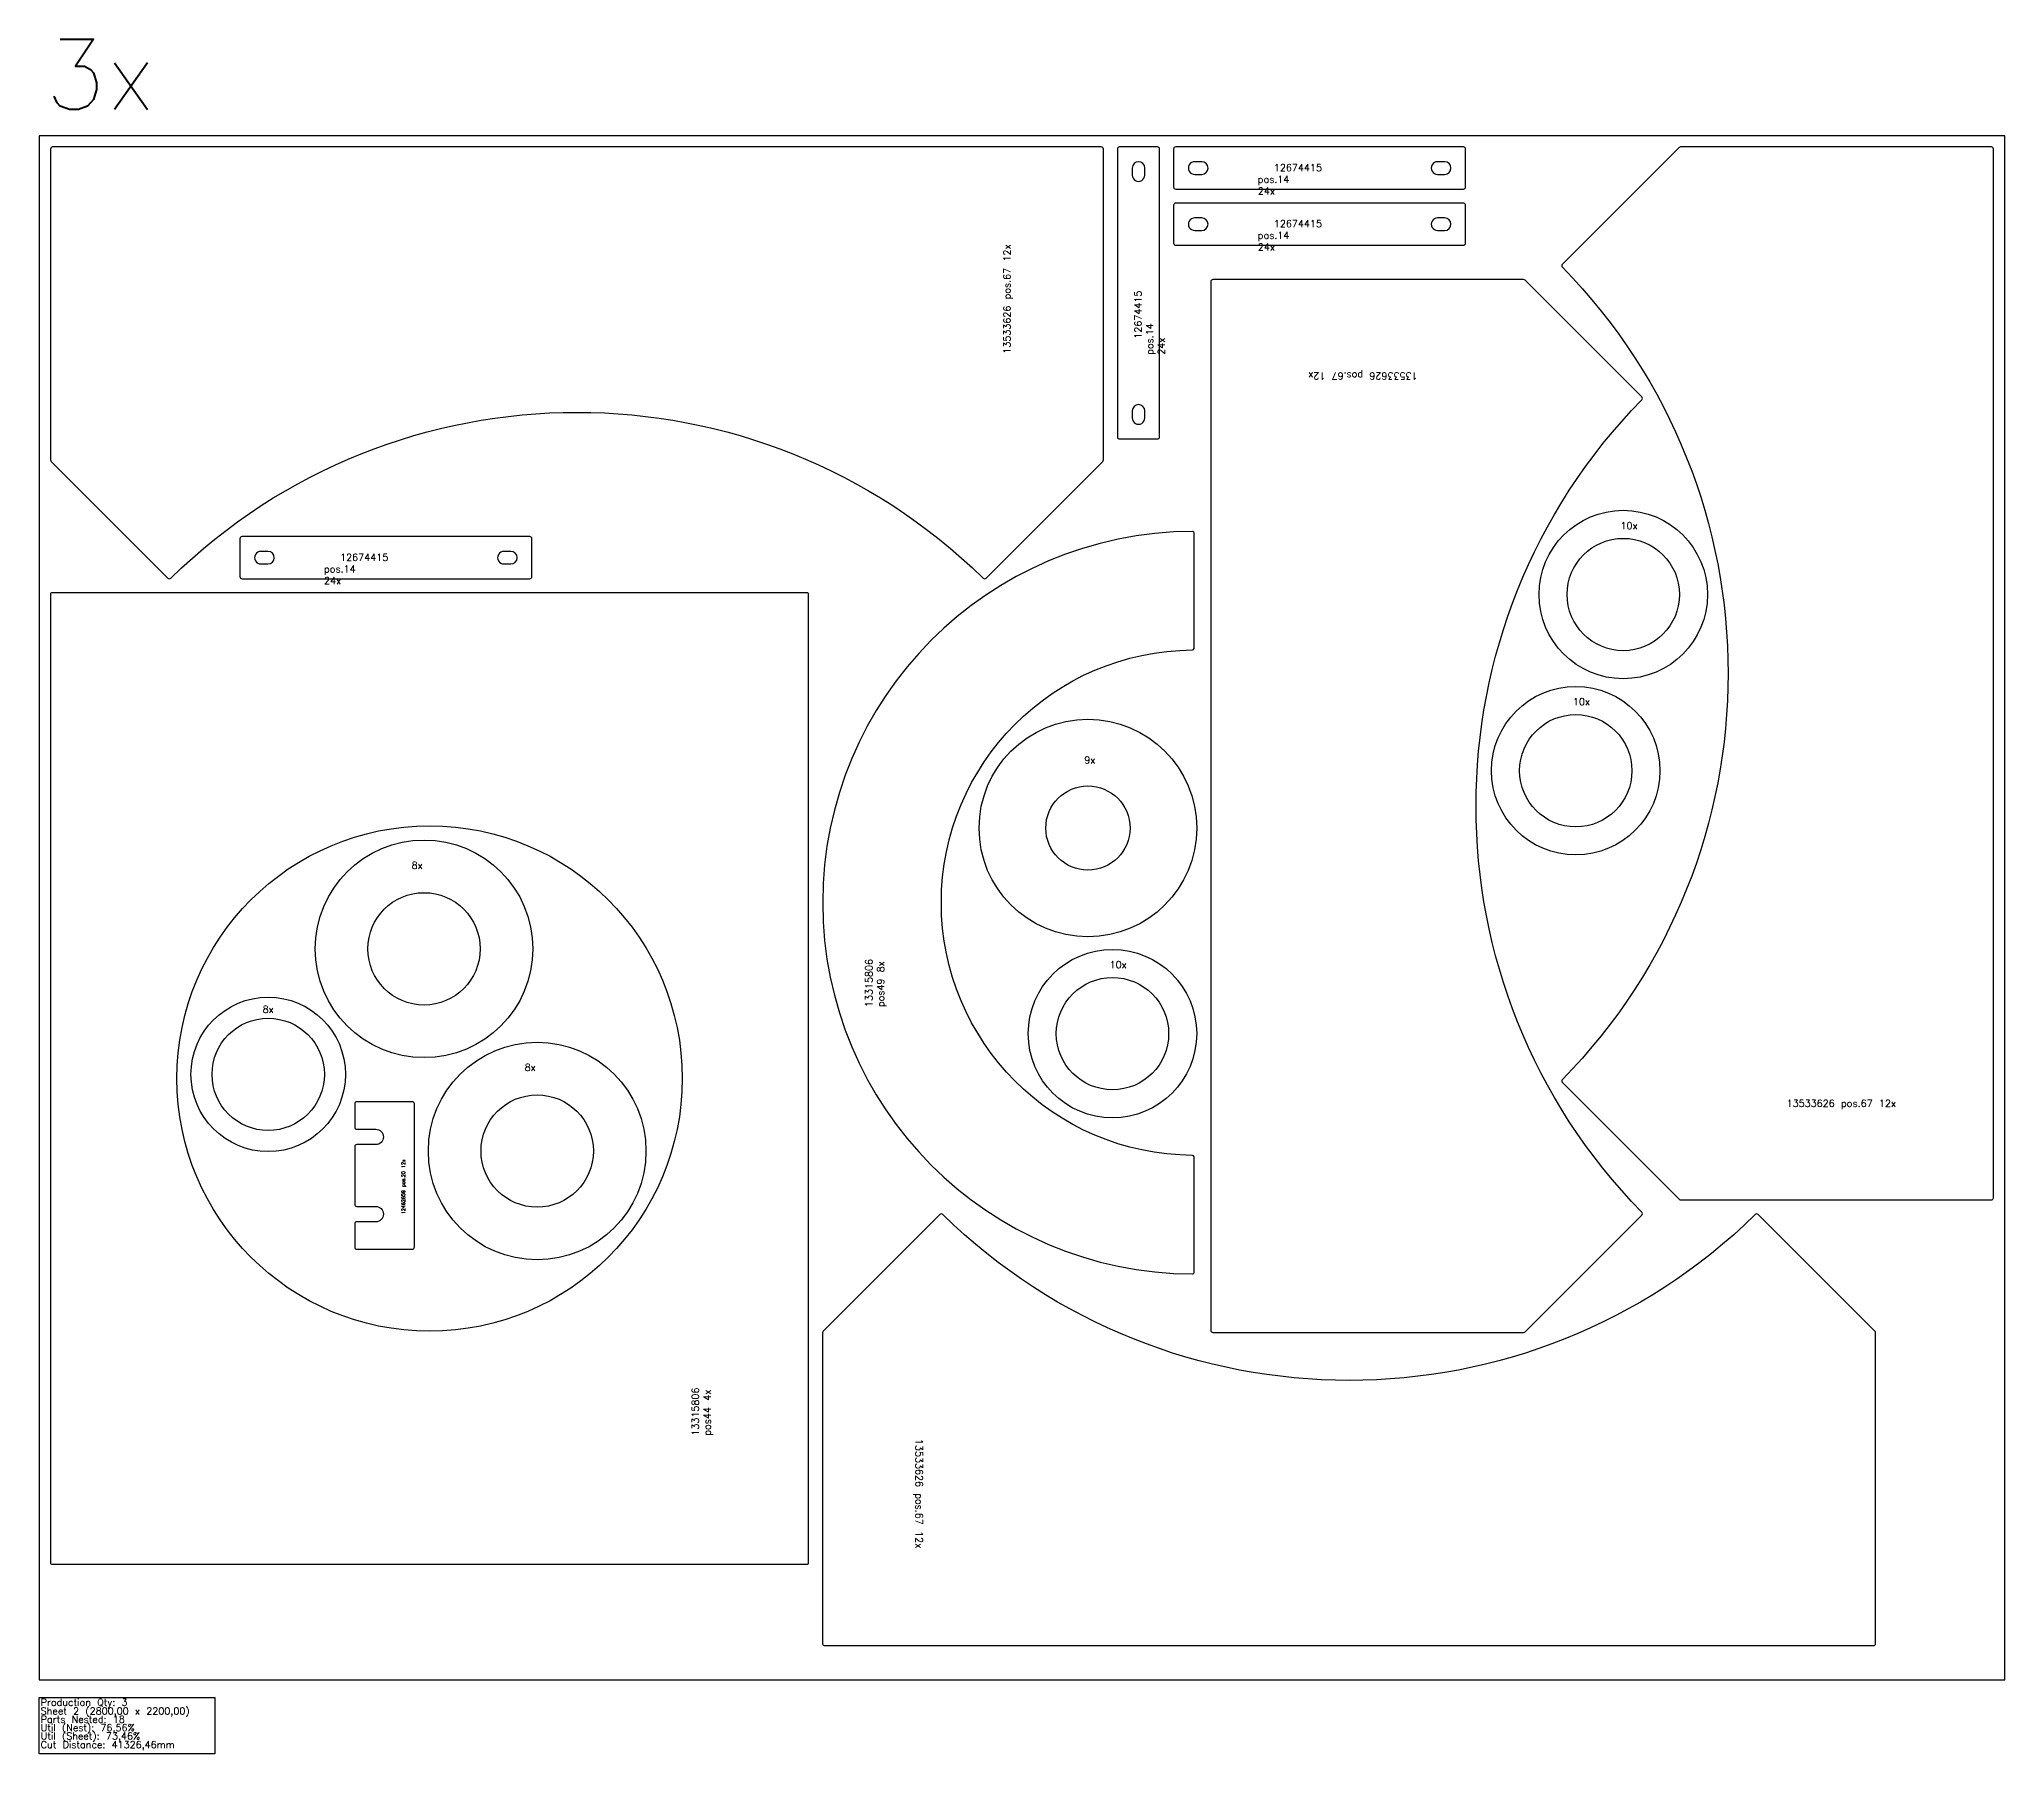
# Model space of a CAD drawing. Header units: millimetres. Extents: x 0 to 10914, y -105 to 2376.
# Drawn here: x 2310 to 5110, y -105 to 2337 of the extents above; entities that cross this region are included whole.
import ezdxf

# ---------------------------------------------------------------- set-up
doc = ezdxf.new("R2010")
doc.units = ezdxf.units.MM
for name, color, linetype in [('--NestedParts--', 7, 'Continuous'), ('sheet', 24, 'Continuous'), ('Stats', 7, 'Continuous'), ('Texto', 7, 'Continuous')]:
    doc.layers.add(name, color=color, linetype=linetype)
doc.styles.get("Standard").update_dxf_attribs({"font": 'txt.shx'})

msp = doc.modelspace()

# ---------------------------------------------------------------- texts
at = {"insert": (2318.5, 2337.4), "char_height": 100, "attachment_point": 1}
msp.add_mtext('3x', dxfattribs=at)
at = {"layer": 'Stats', "color": 60}
for s, p in [('Production Qty: 3', (2312, -37)), ('Sheet 2 (2800,00 x 2200,00)', (2312, -49)), ('Parts Nested: 18', (2312, -61)), ('Util (Nest): 76,56%', (2312, -73)), ('Util (Sheet): 73,46%', (2312, -85)), ('Cut Distance: 41326,46mm', (2312, -97))]:
    msp.add_text(s, height=10, dxfattribs=at).set_placement(p)
at = {"layer": 'Texto', "color": 3, "char_height": 10}
for s, insert, width, attachment_point in [('{\\W2.564119; }12674415 pos.14 \\P{\\W6.67793;  }24x', (4045.9, 2159.7), 125.689, 1), ('{\\W2.564119; }12674415 pos.14 \\P{\\W6.67793;  }24x', (4045.9, 2079.7), 125.689, 1), ('10x', (4562.6, 1649.7), 32.267, 1), ('{\\W2.564119; }12674415 pos.14 \\P{\\W6.67793;  }24x', (2715.7, 1604.5), 125.689, 1), ('10x', (4494.8, 1398.7), 32.267, 1), ('9x', (3798.7, 1315.5), 32.267, 1), ('8x', (2840.3, 1165.5), 32.267, 1), ('10x', (3834.8, 1024.1), 32.267, 1), ('8x', (2628.1, 960.5), 32.267, 1), ('8x', (3001.5, 877.6), 32.267, 1), ('13533626 pos.67 12x', (4955.2, 826.5), 181.234, 3)]:
    msp.add_mtext(s, dxfattribs=dict(at, insert=insert, width=width, attachment_point=attachment_point))
at = {"layer": 'Texto', "color": 3}
for s, insert, char_height, width, attachment_point, rotation in [('13533626 pos.67 12x', (3683.5, 2045.2), 10, 181.234, 3, 90), ('{\\W2.564119; }12674415 pos.14 \\P{\\W6.67793;  }24x', (3870.3, 1887.9), 10, 125.689, 1, 90), ('13533626 pos.67 12x', (4117.7, 1852.6), 10, 181.234, 3, 180), ('13315806\\Ppos49 8x', (3486.8, 958.6), 10, 336.947, 1, 90), ('12462859 pos.20 12x', (2826.1, 663.6), 5, 163.46, 1, 90), ('13315806\\Ppos44 4x', (3239.8, 348.1), 10, 336.947, 1, 90), ('13533626 pos.67 12x', (3568.5, 187.7), 10, 181.234, 3, 270)]:
    msp.add_mtext(s, dxfattribs=dict(at, insert=insert, char_height=char_height, width=width, attachment_point=attachment_point, rotation=rotation))

# ---------------------------------------------------------------- linework, layer by layer
at = {"layer": '--NestedParts--', "color": 7}
for points in [[(3846, 2181), (3846, 1771, 0.414214), (3849, 1768), (3903, 1768, 0.414214), (3906, 1771), (3906, 2181, 0.414214), (3903, 2184), (3849, 2184, 0.414214)], [(4339, 2184), (3929, 2184, 0.414214), (3926, 2181), (3926, 2127, 0.414214), (3929, 2124), (4339, 2124, 0.414214), (4342, 2127), (4342, 2181, 0.414214)], [(2326.9, 1736.1), (2493.1, 1569.9, 0.411162), (2497.4, 1569.8, -0.408117), (3654.6, 1569.8, 0.411162), (3658.9, 1569.9), (3825.1, 1736.1, 0.198912), (3826, 1738.2), (3826, 2181, 0.414214), (3823, 2184), (2329, 2184, 0.414214), (2326, 2181), (2326, 1738.2, 0.198912)], [(3885, 2154, 0.999997), (3867, 2154), (3867, 2144, 1.000008), (3885, 2144)], [(3966, 2145, 0.999997), (3966, 2163), (3956, 2163, 1.000003), (3956, 2145)], [(4312, 2145, 0.999997), (4312, 2163), (4302, 2163, 1.000008), (4302, 2145)], [(4646.1, 2183.1), (4479.9, 2016.9, 0.411162), (4479.8, 2012.6, -0.408117), (4479.8, 855.4, 0.411162), (4479.9, 851.1), (4646.1, 684.9, 0.198912), (4648.2, 684), (5091, 684, 0.414214), (5094, 687), (5094, 2181, 0.414214), (5091, 2184), (4648.2, 2184, 0.198912)], [(4339, 2104), (3929, 2104, 0.414214), (3926, 2101), (3926, 2047, 0.414214), (3929, 2044), (4339, 2044, 0.414214), (4342, 2047), (4342, 2101, 0.414214)], [(3966, 2065, 0.999997), (3966, 2083), (3956, 2083, 1.000003), (3956, 2065)], [(4312, 2065, 0.999997), (4312, 2083), (4302, 2083, 1.000008), (4302, 2065)], [(4426.7, 496), (4593, 662.3, 0.411162), (4593, 666.5, -0.408117), (4593, 1823.8, 0.411162), (4593, 1828), (4426.7, 1994.3, 0.198912), (4424.6, 1995.1), (3981.9, 1995.1, 0.414214), (3978.9, 1992.1), (3978.9, 498.1, 0.414214), (3981.9, 495.1), (4424.6, 495.1, 0.198912)], [(3885, 1808, 0.999997), (3867, 1808), (3867, 1798, 1.000003), (3885, 1798)], [(3008.8, 1628.9), (2598.8, 1628.9, 0.414214), (2595.8, 1625.9), (2595.8, 1571.9, 0.414214), (2598.8, 1568.9), (3008.8, 1568.9, 0.414214), (3011.8, 1571.9), (3011.8, 1625.9, 0.414214)], [(3955.1, 745.4, 0.412596), (3953.1, 747.4, -0.99449), (3953.1, 1467.4, 0.412596), (3955.1, 1469.4), (3955.1, 1634.4, 0.415326), (3953.1, 1636.4, 0.996212), (3953.1, 578.4, 0.415326), (3955.1, 580.4)], [(2635.8, 1589.9, 0.999997), (2635.8, 1607.9), (2625.8, 1607.9, 1.000003), (2625.8, 1589.9)], [(2981.8, 1589.9, 0.999997), (2981.8, 1607.9), (2971.8, 1607.9, 1.000008), (2971.8, 1589.9)], [(3406, 1546.9, 0.414214), (3404, 1548.9), (2328, 1548.9, 0.414214), (2326, 1546.9), (2326, 166.9, 0.414214), (2328, 164.9), (3404, 164.9, 0.414214), (3406, 166.9)], [(2759.3, 787.7, 0.414214), (2762.3, 784.7), (2789.3, 784.7, -0.999998), (2789.3, 762.7), (2762.3, 762.7, 0.414214), (2759.3, 759.7), (2759.3, 677.7, 0.414214), (2762.3, 674.7), (2789.3, 674.7, -0.999998), (2789.3, 652.7), (2762.3, 652.7, 0.414214), (2759.3, 649.7), (2759.3, 616.7, 0.414214), (2762.3, 613.7), (2841.3, 613.7, 0.414214), (2844.3, 616.7), (2844.3, 820.7, 0.414214), (2841.3, 823.7), (2762.3, 823.7, 0.414214), (2759.3, 820.7)], [(4925.1, 496.8), (4758.9, 663, 0.411162), (4754.6, 663, -0.408117), (3597.4, 663, 0.411162), (3593.1, 663), (3426.9, 496.8, 0.198912), (3426, 494.6), (3426, 51.9, 0.414214), (3429, 48.9), (4923, 48.9, 0.414214), (4926, 51.9), (4926, 494.6, 0.198912)]]:
    msp.add_lwpolyline(points, format="xyb", close=True, dxfattribs=at)
for centre, radius in [((4566.6, 1546.4), 120), ((4566.6, 1546.4), 80), ((4498.9, 1295.4), 120), ((4498.9, 1295.4), 80), ((3803.9, 1213.7), 155), ((3803.9, 1213.7), 60), ((2866, 856.9), 360), ((2858.1, 1041.6), 155), ((2858.1, 1041.6), 80), ((3838.9, 920.8), 120), ((3838.9, 920.8), 80), ((2636.1, 862.8), 110), ((2636.1, 862.8), 80), ((3019.3, 753.6), 155), ((3019.3, 753.6), 80)]:
    msp.add_circle(centre, radius, dxfattribs=at)
at = {"layer": 'sheet', "color": 7}
msp.add_lwpolyline([(2310, 0), (5110, 0), (5110, 2200), (2310, 2200)], close=True, dxfattribs=at)
at = {"layer": 'Stats', "color": 151}
msp.add_lwpolyline([(2310, -25), (2560, -25), (2560, -105), (2310, -105), (2310, -25)], close=True, dxfattribs=at)

msp.set_redraw_order([(e.dxf.handle, doc.entitydb.next_handle()) for e in msp.query("TEXT MTEXT ATTDEF DIMENSION ARC_DIMENSION")])  # texts and dimensions are drawn at this point

doc.saveas('drawing.dxf')
